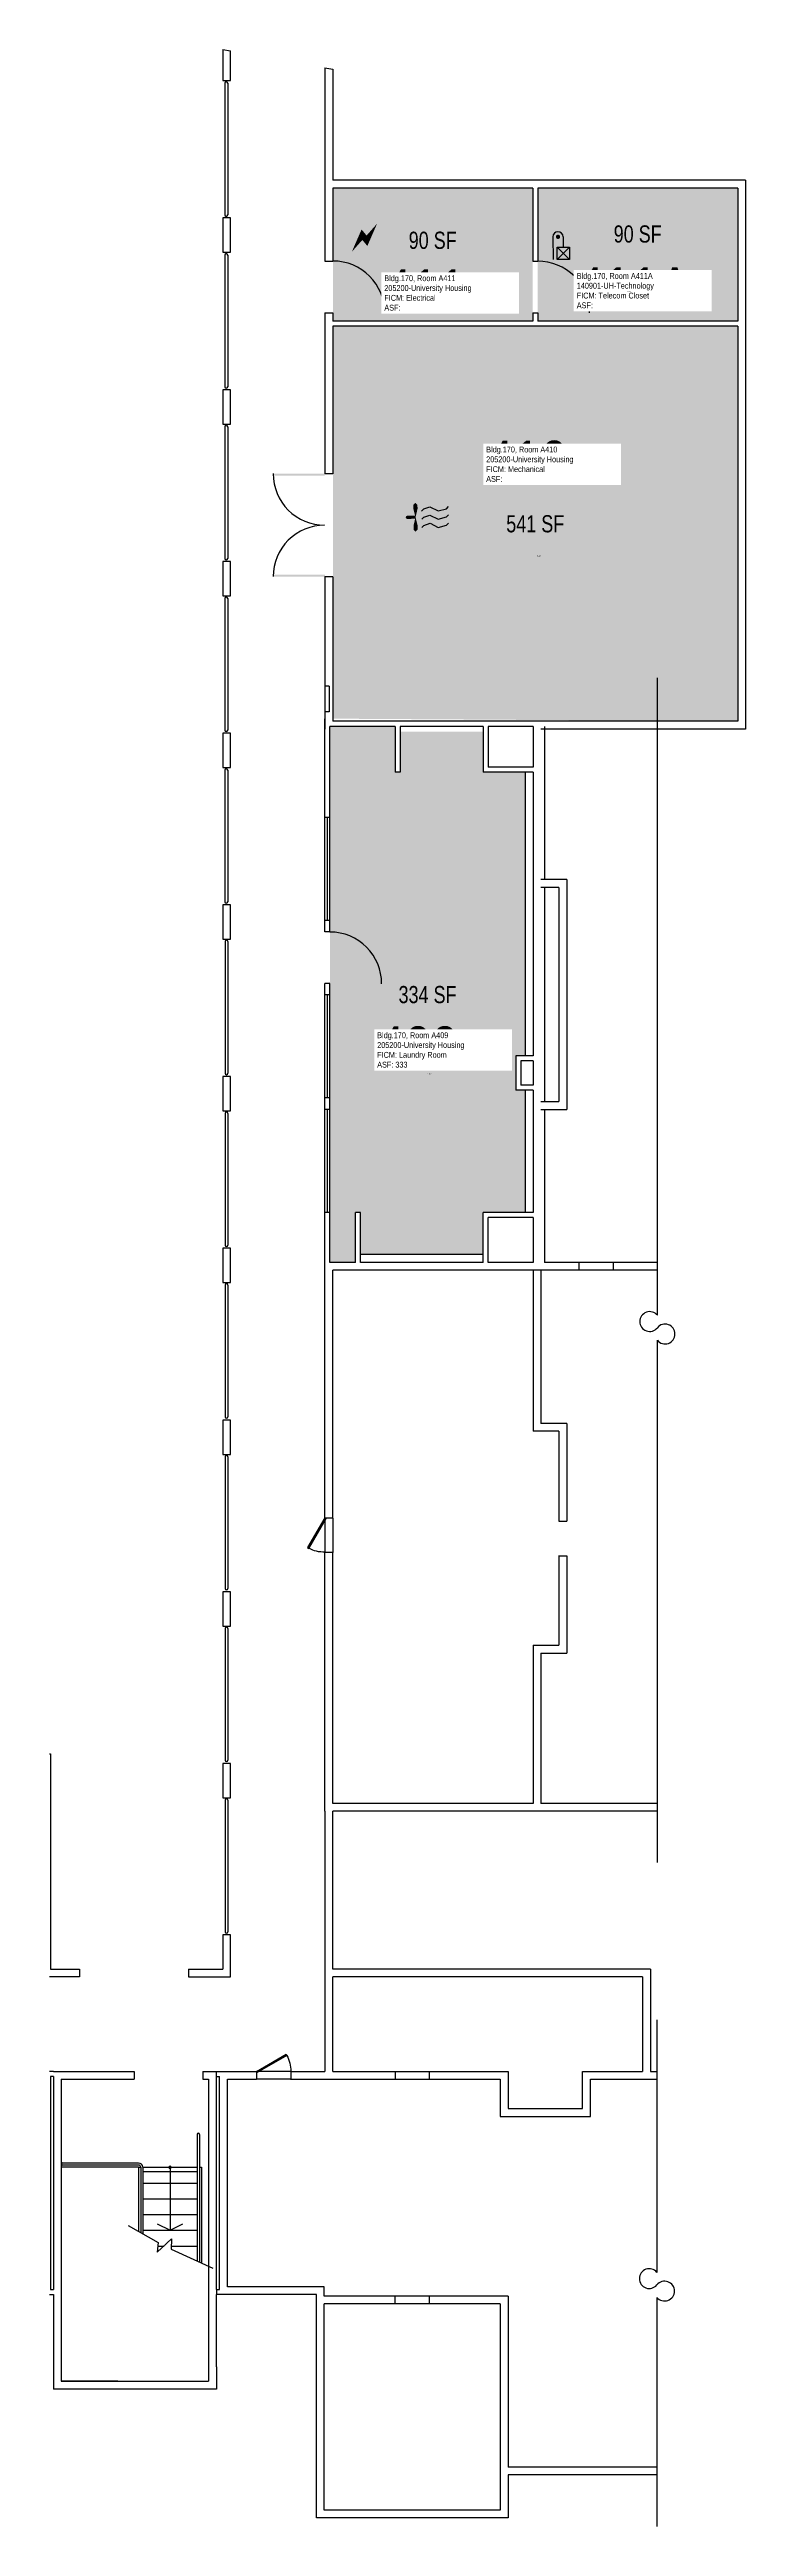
# Model space of a CAD drawing. Header units: inches. Extents: x -54 to 2270, y -57 to 1673.
# Drawn here: x 1783 to 2270, y -57 to 1673 of the extents above; entities that cross this region are included whole.
import ezdxf
from ezdxf.enums import TextEntityAlignment as Align

# ---------------------------------------------------------------- set-up
doc = ezdxf.new("R2010")
doc.units = ezdxf.units.IN
doc.header["$LTSCALE"] = 10
doc.header["$MEASUREMENT"] = 0
doc.layers.get('0').update_dxf_attribs({"linetype": 'CONTINUOUS'})
for name, color, linetype in [('A-DOOR', 2, 'CONTINUOUS'), ('A-FLOR', 3, 'CONTINUOUS'), ('A-GLAZ', 1, 'CONTINUOUS'), ('A-IDEN-ICON', 4, 'CONTINUOUS'), ('A-IDEN-RNUM', 7, 'CONTINUOUS'), ('A-IDEN-SNUM', 4, 'CONTINUOUS'), ('A-IDEN-VNUM', 4, 'CONTINUOUS'), ('A-WALL', 5, 'CONTINUOUS'), ('AREA-TEXT', 3, 'CONTINUOUS'), ('Rooms-Category-Color', 7, 'CONTINUOUS'), ('Rooms-College-Color', 7, 'CONTINUOUS'), ('Rooms-Department-Color', 7, 'CONTINUOUS'), ('Rooms-Division-Color', 7, 'CONTINUOUS'), ('Rooms-Information', 7, 'CONTINUOUS')]:
    doc.layers.add(name, color=color, linetype=linetype)
doc.styles.add('CP_AREA', font='arial.ttf', dxfattribs={"height": 15})
doc.styles.add('CP_ROOMSNUMBER', font='arial.ttf', dxfattribs={"height": 1})
doc.styles.add('CP_ROOMVNUMBER', font='arial.ttf', dxfattribs={"width": 0.85, "height": 0.075})

# ---------------------------------------------------------------- blocks, each defined once
blk = doc.blocks.new('CPMECH')
at = {"color": 0, "linetype": 'ByBlock'}
for p, q in [((0.005, 0.025), (0.015, 0.035)), ((0.015, 0.035), (0.045, 0.045)), ((0.015, -0.005), (0.045, 0.005)), ((0.045, 0.045), (0.085, 0.025)), ((0.045, 0.005), (0.085, -0.015)), ((0.085, 0.025), (0.125, 0.035)), ((0.125, 0.035), (0.135, 0.045)), ((0.125, -0.005), (0.135, 0.005)), ((0.005, -0.015), (0.015, -0.005)), ((0.005, -0.055), (0.015, -0.045)), ((0.015, -0.045), (0.045, -0.035)), ((0.045, -0.035), (0.085, -0.055)), ((0.085, -0.015), (0.125, -0.005)), ((0.085, -0.055), (0.125, -0.045)), ((0.125, -0.045), (0.135, -0.035))]:
    blk.add_line(p, q, dxfattribs=at)
at = {"color": 0, "linetype": 'ByBlock', "const_width": 0.015}
blk.add_lwpolyline([(-0.025, -0.005), (-0.065, -0.005)], dxfattribs=at)
at = {"color": 0, "linetype": 'ByBlock', "const_width": 0.0075}
blk.add_lwpolyline([(-0.068, -0.007, 1), (-0.062, -0.003, 1)], format="xyb", close=True, dxfattribs=at)
at = {"color": 0, "linetype": 'ByBlock'}
for points in [[(-0.025, -0.005, 0, 0.02, 0), (-0.025, 0.035, 0.02, 0.02, 0), (-0.025, 0.055, 0.02, 0, 0), (-0.025, 0.065, 0, 0, 0)], [(-0.025, -0.005, 0, 0.02, 0), (-0.025, -0.045, 0.02, 0.02, 0), (-0.025, -0.065, 0.02, 0, 0), (-0.025, -0.075, 0, 0, 0)]]:
    blk.add_lwpolyline(points, format="xyseb", dxfattribs=at)
blk = doc.blocks.new('CPELECT')
blk.add_lwpolyline([(0.062, 0.063, 0, 0.03, 0), (0.01, -0.017, 0.03, 0.03, 0), (-0.01, 0.007, 0.03, 0, 0), (-0.062, -0.073, 0.03, 0, 0)], format="xyseb")
blk = doc.blocks.new('CPELEV')
at = {"color": 0, "linetype": 'ByBlock'}
for p, q in [((-0.035, 0.03), (-0.035, -0.08)), ((0.015, 0.03), (0.015, -0.02)), ((-0.015, -0.08), (-0.015, -0.02)), ((-0.015, -0.02), (0.045, -0.02)), ((-0.015, -0.08), (0.045, -0.02)), ((0.045, -0.08), (-0.015, -0.02)), ((0.045, -0.08), (-0.015, -0.08)), ((0.045, -0.02), (0.045, -0.08))]:
    blk.add_line(p, q, dxfattribs=at)
at = {"color": 0, "linetype": 'ByBlock', "const_width": 0.0106}
blk.add_lwpolyline([(-0.015, 0.03, 1), (-0.005, 0.03, 1)], format="xyb", close=True, dxfattribs=at)
at = {"color": 0, "linetype": 'ByBlock'}
blk.add_arc((-0.01, 0.03), 0.025, 0, 180, dxfattribs=at)

msp = doc.modelspace()

# ---------------------------------------------------------------- hatches: boundary and pattern name
at = {"layer": 'A-DOOR'}
for points in [[(2017.3, 1489.5), (2017.2, 1490.9), (1981.1, 1490.9), (1981.1, 1489.5)], [(2160.5, 1489.4), (2160.5, 1490.8), (2124.3, 1490.8), (2124.3, 1489.4)], [(1939.5, 1377), (1939.5, 1375.6), (1975.5, 1375.6), (1975.5, 1377)], [(1939.5, 1305.1), (1939.6, 1306.4), (1975.6, 1306.4), (1975.6, 1305.1)], [(2015.2, 1020.6), (2015.2, 1021.9), (1979, 1021.9), (1979, 1020.6)]]:
    msp.add_hatch(color=256, dxfattribs=at).paths.add_polyline_path(points)
at = {"layer": 'Rooms-Category-Color', "true_color": 0xadadad}
for points in [[(1981.1, 1483.5), (1981.1, 1576.5), (2120.8, 1576.5), (2120.8, 1483.5)], [(2124.3, 1483.5), (2124.3, 1576.5), (2264.1, 1576.5), (2264.1, 1483.5)], [(1981.1, 1480), (2264.1, 1480), (2264.1, 1204), (1981.1, 1205.8)]]:
    msp.add_hatch(color=253, dxfattribs=at).paths.add_polyline_path(points)
at = {"layer": 'Rooms-Category-Color', "true_color": 0x728ef3}
msp.add_hatch(color=171, dxfattribs=at).paths.add_polyline_path([(1979.1, 825.8), (1996.9, 825.8), (1996.9, 860.8), (2000.4, 860.8), (2000.4, 831.3), (2086.1, 831.3), (2086.1, 860.8), (2115.6, 860.8), (2115.6, 946.3), (2109.1, 946.3), (2109.1, 970.3), (2115.6, 970.3), (2115.6, 1168.3), (2086.1, 1168.3), (2086.1, 1196.8), (2028.1, 1196.8), (2028.1, 1168.3), (2024.6, 1168.3), (2024.6, 1200.3), (1979.1, 1200.3)])
at = {"layer": 'Rooms-College-Color', "true_color": 0xadadad}
for points in [[(1981.1, 1483.5), (1981.1, 1576.5), (2120.8, 1576.5), (2120.8, 1483.5)], [(2124.3, 1483.5), (2124.3, 1576.5), (2264.1, 1576.5), (2264.1, 1483.5)], [(1981.1, 1480), (2264.1, 1480), (2264.1, 1204), (1981.1, 1205.8)], [(1979.1, 825.8), (1996.9, 825.8), (1996.9, 860.8), (2000.4, 860.8), (2000.4, 831.3), (2086.1, 831.3), (2086.1, 860.8), (2115.6, 860.8), (2115.6, 946.3), (2109.1, 946.3), (2109.1, 970.3), (2115.6, 970.3), (2115.6, 1168.3), (2086.1, 1168.3), (2086.1, 1196.8), (2028.1, 1196.8), (2028.1, 1168.3), (2024.6, 1168.3), (2024.6, 1200.3), (1979.1, 1200.3)]]:
    msp.add_hatch(color=253, dxfattribs=at).paths.add_polyline_path(points)
at = {"layer": 'Rooms-Department-Color', "true_color": 0xacacac}
for points in [[(1981.1, 1483.5), (1981.1, 1576.5), (2120.8, 1576.5), (2120.8, 1483.5)], [(2124.3, 1483.5), (2124.3, 1576.5), (2264.1, 1576.5), (2264.1, 1483.5)], [(1981.1, 1480), (2264.1, 1480), (2264.1, 1204), (1981.1, 1205.8)]]:
    msp.add_hatch(color=253, dxfattribs=at).paths.add_polyline_path(points)
at = {"layer": 'Rooms-Department-Color', "true_color": 0x604aed}
msp.add_hatch(color=173, dxfattribs=at).paths.add_polyline_path([(1979.1, 825.8), (1996.9, 825.8), (1996.9, 860.8), (2000.4, 860.8), (2000.4, 831.3), (2086.1, 831.3), (2086.1, 860.8), (2115.6, 860.8), (2115.6, 946.3), (2109.1, 946.3), (2109.1, 970.3), (2115.6, 970.3), (2115.6, 1168.3), (2086.1, 1168.3), (2086.1, 1196.8), (2028.1, 1196.8), (2028.1, 1168.3), (2024.6, 1168.3), (2024.6, 1200.3), (1979.1, 1200.3)])
at = {"layer": 'Rooms-Division-Color', "true_color": 0xadadad}
for points in [[(1981.1, 1483.5), (1981.1, 1576.5), (2120.8, 1576.5), (2120.8, 1483.5)], [(2124.3, 1483.5), (2124.3, 1576.5), (2264.1, 1576.5), (2264.1, 1483.5)], [(1981.1, 1480), (2264.1, 1480), (2264.1, 1204), (1981.1, 1205.8)]]:
    msp.add_hatch(color=253, dxfattribs=at).paths.add_polyline_path(points)
at = {"layer": 'Rooms-Division-Color', "true_color": 0x604aed}
msp.add_hatch(color=173, dxfattribs=at).paths.add_polyline_path([(1979.1, 825.8), (1996.9, 825.8), (1996.9, 860.8), (2000.4, 860.8), (2000.4, 831.3), (2086.1, 831.3), (2086.1, 860.8), (2115.6, 860.8), (2115.6, 946.3), (2109.1, 946.3), (2109.1, 970.3), (2115.6, 970.3), (2115.6, 1168.3), (2086.1, 1168.3), (2086.1, 1196.8), (2028.1, 1196.8), (2028.1, 1168.3), (2024.6, 1168.3), (2024.6, 1200.3), (1979.1, 1200.3)])

# ---------------------------------------------------------------- linework, layer by layer
at = {"layer": 'A-DOOR', "extrusion": (4.0933e-07, 0.000261203, -1)}
for p, q in [((1975.6, 647.3), (1963.5, 626.5)), ((1964.4, 626), (1976.4, 646.8)), ((1976.4, 646.8), (1975.6, 647.3)), ((1963.5, 626.5), (1964.4, 626))]:
    msp.add_line(p, q, dxfattribs=at)
at = {"layer": 'A-DOOR', "extrusion": (-0.000261203, -1.85034e-13, -1)}
for p, q in [((1927.7, 260.5), (1948.5, 272.5)), ((1928.2, 259.7), (1927.7, 260.5)), ((1949, 271.7), (1928.2, 259.7)), ((1948.5, 272.5), (1949, 271.7))]:
    msp.add_line(p, q, dxfattribs=at)
at = {"layer": 'A-DOOR'}
for centre, radius, start, end in [((1981.3, 1489.6), 36, 359.7925, 90.1374), ((2124.5, 1489.5), 36, 359.7925, 90.1374), ((1975.3, 1376.9), 35.9, 179.7925, 270.1374), ((1975.3, 1305.2), 35.8, 89.8626, 180.2075), ((1979.2, 1020.7), 36, 359.7925, 90.1374)]:
    msp.add_arc(centre, radius, start, end, dxfattribs=at)
at = {"layer": 'A-DOOR', "extrusion": (4.0933e-07, 0.000261203, -1)}
msp.add_arc((-1975.6, 647.7, 0.2), 24.4, 270.2135, 297.378, dxfattribs=at)
at = {"layer": 'A-DOOR', "extrusion": (-0.000261203, -1.85034e-13, -1)}
msp.add_arc((-1927.3, 260.5, -0.5), 24.4, 152.7118, 179.8763, dxfattribs=at)
at = {"layer": 'A-FLOR'}
for p, q in [((1905.6, 1649.8), (1905.6, 1557.8)), ((1907.6, 1649.8), (1907.6, 1557.8)), ((1905.6, 1529.8), (1905.6, 1437.8)), ((1907.6, 1529.8), (1907.6, 1437.8)), ((1905.6, 1409.8), (1905.6, 1317.8)), ((1907.6, 1409.8), (1907.6, 1317.8)), ((1905.6, 1289.8), (1905.6, 1197.8)), ((1907.6, 1289.8), (1907.6, 1197.8)), ((1905.6, 1169.8), (1905.6, 1077.8)), ((1907.6, 1169.8), (1907.6, 1077.8)), ((1905.8, 1050), (1905.8, 958)), ((1907.8, 1050), (1907.8, 958)), ((1905.8, 930), (1905.8, 838)), ((1907.8, 930), (1907.8, 838)), ((1905.8, 810), (1905.8, 718)), ((1907.8, 810), (1907.8, 718)), ((1905.8, 690), (1905.8, 598)), ((1907.8, 690), (1907.8, 598)), ((1905.8, 570), (1905.8, 478)), ((1907.8, 570), (1907.8, 478)), ((1905.8, 450), (1905.8, 358)), ((1907.8, 450), (1907.8, 358)), ((1886.3, 216.5), (1886.3, 127.9)), ((1887.8, 216.5), (1887.8, 127.2)), ((1845.3, 193.5), (1791.3, 193.5)), ((1845.3, 196.5), (1792.1, 196.5)), ((1845.3, 195), (1792.1, 195)), ((1845.3, 193.5), (1846.8, 193.5)), ((1845.3, 193.5), (1845.3, 148.8)), ((1846.8, 193.5), (1846.8, 147.9)), ((1848.3, 193.5), (1848.3, 147.1)), ((1848.3, 193.5), (1886.3, 193.5)), ((1848.3, 190.5), (1886.3, 190.5)), ((1867.3, 193.5), (1867.3, 149.5)), ((1887.8, 193.5), (1889.3, 193.5)), ((1889.3, 193.5), (1889.3, 126.5)), ((1848.3, 182.5), (1886.3, 182.5)), ((1848.3, 171.5), (1886.3, 171.5)), ((1848.3, 160.5), (1886.3, 160.5)), ((1838, 152.9), (1859.1, 140.9)), ((1848.3, 149.5), (1886.3, 149.5)), ((1858.3, 153.9), (1867.3, 149.5)), ((1858.3, 134.1), (1868.3, 143.4)), ((1859.1, 140.9), (1858.3, 134.1)), ((1858.9, 138.5), (1863.1, 138.5)), ((1867.3, 149.5), (1876.3, 153.9)), ((1868.3, 143.4), (1868, 136.2)), ((1868.1, 138.5), (1886.3, 138.5)), ((1868, 136.2), (1897.3, 122.9))]:
    msp.add_line(p, q, dxfattribs=at)
for centre, radius, start, end in [((1906.6, 1649.8), 1, 0, 180), ((1906.6, 1557.8), 1, 180, 0), ((1906.6, 1529.8), 1, 0, 180), ((1906.6, 1437.8), 1, 180, 0), ((1906.6, 1409.8), 1, 0, 180), ((1906.6, 1317.8), 1, 180, 0), ((1906.6, 1289.8), 1, 0, 180), ((1906.6, 1197.8), 1, 180, 0), ((1906.6, 1169.8), 1, 0, 180), ((1906.6, 1077.8), 1, 180, 0), ((1906.8, 1050), 1, 0, 180), ((1906.8, 958), 1, 180, 0), ((1906.8, 930), 1, 0, 180), ((1906.8, 838), 1, 180, 0), ((1906.8, 810), 1, 0, 180), ((1906.8, 718), 1, 180, 0), ((1906.8, 690), 1, 0, 180), ((1906.8, 598), 1, 180, 0), ((1906.8, 570), 1, 0, 180), ((1906.8, 478), 1, 180, 0), ((1906.8, 450), 1, 0, 180), ((1906.8, 358), 1, 180, 0), ((1887.1, 216.5), 0.75, 0, 180), ((1792.1, 195.8), 0.75, 90, 270), ((1845.3, 193.5), 3, 0, 90), ((1845.3, 193.5), 1.5, 0, 90), ((1867.3, 193.5), 0.75, 90, 270), ((1867.3, 193.5), 0.75, 270, 90)]:
    msp.add_arc(centre, radius, start, end, dxfattribs=at)
at = {"layer": 'A-GLAZ'}
for p, q in [((1975.6, 1064.8), (1975.6, 1136.8)), ((1977.3, 1064.8), (1977.3, 1136.8)), ((1979.1, 1064.8), (1979.1, 1136.8)), ((1975.6, 940.8), (1975.6, 1012.8)), ((1977.3, 940.8), (1977.3, 1012.8)), ((1979.1, 940.8), (1979.1, 1012.8)), ((1975.6, 860.8), (1975.6, 932.7)), ((1977.3, 860.8), (1977.3, 932.7)), ((1979.1, 860.8), (1979.1, 932.7))]:
    msp.add_line(p, q, dxfattribs=at)
at = {"layer": 'A-WALL'}
for p, q in [((1904.1, 1673.4), (1904.1, 1651.7)), ((1904.1, 1673.4), (1909.6, 1672.4)), ((1909.6, 1651.7), (1909.6, 1672.4)), ((1904.1, 1651.7), (1909.6, 1651.7)), ((1975.6, 1660.5), (1975.6, 1582)), ((1975.6, 1660.5), (1981.1, 1659.6)), ((1981.1, 1659.6), (1981.2, 1582)), ((1975.6, 1582), (1975.6, 1525.5)), ((2269.6, 1582), (1981.1, 1582)), ((1981.1, 1576.5), (1981.1, 1525.5)), ((2120.8, 1576.5), (1981.1, 1576.5)), ((2120.8, 1576.5), (2120.8, 1525.5)), ((2124.3, 1576.5), (2124.3, 1525.5)), ((2264.1, 1576.5), (2124.3, 1576.5)), ((2264.1, 1576.5), (2264.1, 1483.5)), ((2269.6, 1582), (2269.6, 1480)), ((1909.6, 1555.7), (1904.1, 1555.7)), ((1904.1, 1555.7), (1904.1, 1531.7)), ((1909.6, 1531.7), (1909.6, 1555.7)), ((1904.1, 1531.7), (1909.6, 1531.7)), ((1975.6, 1525.5), (1981.1, 1525.5)), ((2120.8, 1525.5), (2124.3, 1525.5)), ((1975.6, 1489.5), (1981.1, 1489.5)), ((1975.6, 1489.5), (1975.6, 1480)), ((1981.1, 1489.5), (1981.1, 1483.5)), ((2120.8, 1489.5), (2124.3, 1489.5)), ((2120.8, 1489.5), (2120.8, 1483.5)), ((2124.3, 1489.5), (2124.3, 1483.5)), ((1975.6, 1483.5), (1975.5, 1377)), ((1981.1, 1480), (1981, 1377)), ((2120.8, 1483.5), (1981.1, 1483.5)), ((2120.8, 1483.5), (1981.1, 1483.5)), ((2264.1, 1480), (1981.1, 1480)), ((2264.1, 1480), (1981.1, 1480)), ((2264.1, 1483.5), (2124.3, 1483.5)), ((2264.1, 1483.5), (2126.3, 1483.5)), ((2264.1, 1480), (2264.1, 1204)), ((2269.6, 1483.5), (2269.6, 1198.5)), ((1909.6, 1435.7), (1904.1, 1435.7)), ((1904.1, 1435.7), (1904.1, 1411.7)), ((1909.6, 1411.7), (1909.6, 1435.7)), ((1904.1, 1411.7), (1909.6, 1411.7)), ((1981, 1377), (1975.5, 1377)), ((1904.1, 1315.7), (1904.1, 1291.7)), ((1909.6, 1315.7), (1904.1, 1315.7)), ((1909.6, 1291.7), (1909.6, 1315.7)), ((1975.6, 1305.1), (1975.6, 1228.5)), ((1981.1, 1305), (1975.6, 1305)), ((1981.1, 1305), (1981.1, 1204)), ((1904.1, 1291.7), (1909.6, 1291.7)), ((2207.9, 1234.4), (2207.9, 788.9)), ((1978.6, 1228.5), (1975.6, 1228.5)), ((1975.6, 1228.5), (1975.6, 1210.5)), ((1978.6, 1228.5), (1978.6, 1210.5)), ((1909.6, 1195.7), (1904.1, 1195.7)), ((1904.1, 1195.7), (1904.1, 1171.7)), ((1909.6, 1171.7), (1909.6, 1195.7)), ((1978.6, 1210.5), (1975.6, 1210.5)), ((1975.6, 1210.5), (1975.6, 1198.5)), ((1975.6, 1136.8), (1975.6, 1205.8)), ((2024.6, 1200.3), (1979.1, 1200.3)), ((1979.1, 1136.8), (1979.1, 1200.3)), ((2264.1, 1204), (1981.1, 1204)), ((2024.6, 1200.3), (2024.6, 1168.3)), ((2086.1, 1200.3), (2028.1, 1200.3)), ((2028.1, 1200.3), (2028.1, 1168.3)), ((2086.1, 1200.3), (2086.1, 1168.3)), ((2121.1, 1200.3), (2089.6, 1200.3)), ((2089.6, 1200.3), (2089.6, 1171.8)), ((2121.1, 1200.3), (2121.1, 1171.8)), ((2269.6, 1198.5), (2126.6, 1198.5)), ((2129.1, 1200.3), (2129.1, 1093.3)), ((1904.1, 1171.7), (1909.6, 1171.7)), ((2028.1, 1168.3), (2024.6, 1168.3)), ((2121.1, 1168.3), (2086.1, 1168.3)), ((2121.1, 1171.8), (2089.6, 1171.8)), ((2115.6, 1168.3), (2115.6, 970.3)), ((2121.1, 1168.3), (2121.1, 970.3)), ((1979.1, 1136.8), (1975.6, 1136.8)), ((2144.6, 1093.3), (2126.6, 1093.3)), ((2144.6, 1093.3), (2144.6, 932.7)), ((1909.6, 1075.7), (1904.1, 1075.7)), ((1904.1, 1075.7), (1904.1, 1051.7)), ((1909.6, 1051.7), (1909.6, 1075.7)), ((2139.1, 1087.8), (2126.6, 1087.8)), ((2129.1, 1087.8), (2129.1, 938.2)), ((2139.1, 1087.8), (2139.1, 938.2)), ((1975.6, 1056.8), (1975.6, 1064.8)), ((1979.1, 1064.8), (1975.6, 1064.8)), ((1979.1, 1056.8), (1975.6, 1056.8)), ((1979.1, 1056.8), (1979.1, 1064.8)), ((1904.1, 1051.7), (1909.6, 1051.7)), ((1975.6, 1012.8), (1975.6, 1020.8)), ((1979.1, 1020.8), (1975.6, 1020.8)), ((1979.1, 1012.8), (1975.6, 1012.8)), ((1979.1, 1012.8), (1979.1, 1020.8)), ((2121.1, 970.3), (2109.1, 970.3)), ((2109.1, 970.3), (2109.1, 946.3)), ((1909.6, 955.7), (1904.1, 955.7)), ((1904.1, 955.7), (1904.1, 931.7)), ((1909.6, 931.7), (1909.6, 955.7)), ((2121.1, 966.8), (2112.6, 966.8)), ((2112.6, 966.8), (2112.6, 949.8)), ((2121.1, 966.8), (2121.1, 949.8)), ((1975.6, 932.7), (1975.6, 940.8)), ((1979.1, 940.8), (1975.6, 940.8)), ((1979.1, 932.7), (1979.1, 940.8)), ((2121.1, 946.3), (2109.1, 946.3)), ((2121.1, 949.8), (2112.6, 949.8)), ((2115.6, 946.3), (2115.6, 860.8)), ((2121.1, 946.3), (2121.1, 860.8)), ((2126.6, 938.2), (2139.1, 938.2)), ((1904.1, 931.7), (1909.6, 931.7)), ((1979.1, 932.7), (1975.6, 932.7)), ((2126.6, 932.7), (2144.6, 932.7)), ((2129.1, 932.7), (2129.1, 825.8)), ((1975.6, 820.3), (1975.6, 860.8)), ((1979.1, 860.8), (1975.6, 860.8)), ((1979.1, 825.8), (1979.1, 860.8)), ((1996.9, 825.8), (1996.9, 860.8)), ((2000.4, 860.8), (1996.9, 860.8)), ((2000.4, 825.8), (2000.4, 860.8)), ((2121.1, 860.8), (2086.1, 860.8)), ((2086.1, 825.8), (2086.1, 860.8)), ((2121.1, 857.3), (2089.6, 857.3)), ((2089.6, 825.8), (2089.6, 857.3)), ((2121.1, 857.3), (2121.1, 825.8)), ((1909.6, 835.7), (1904.1, 835.7)), ((1904.1, 835.7), (1904.1, 811.7)), ((1909.6, 811.7), (1909.6, 835.7)), ((2086.1, 831.3), (2000.4, 831.3)), ((1975.6, 647.3), (1975.6, 820.3)), ((1996.9, 825.8), (1979.1, 825.8)), ((1981.1, 647.2), (1981.1, 820.3)), ((2129.1, 820.3), (1981.1, 820.3)), ((2086.1, 825.8), (2000.4, 825.8)), ((2121.1, 825.8), (2089.6, 825.8)), ((2121.1, 820.3), (2121.1, 707.8)), ((2207.9, 820.3), (2126.6, 820.3)), ((2126.6, 820.3), (2126.6, 713.3)), ((2207.9, 825.8), (2129.1, 825.8)), ((2153.1, 825.8), (2153.1, 820.3)), ((2177.1, 825.8), (2177.1, 820.3)), ((1904.1, 811.7), (1909.6, 811.7)), ((2207.9, 771.4), (2207.9, 406.6)), ((1909.6, 715.7), (1904.1, 715.7)), ((1904.1, 715.7), (1904.1, 691.7)), ((1909.6, 691.7), (1909.6, 715.7)), ((2144.6, 713.3), (2126.6, 713.3)), ((2144.6, 713.3), (2144.6, 644.9)), ((2139.1, 707.8), (2121.1, 707.8)), ((2139.1, 707.8), (2139.1, 645)), ((1904.1, 691.7), (1909.6, 691.7)), ((1975.6, 647.2), (1975.5, 623.3)), ((1981.1, 647.2), (1975.6, 647.2)), ((1981.1, 647.2), (1981.1, 623.2)), ((2139.1, 644.9), (2144.6, 644.9)), ((1975.6, 442.3), (1975.6, 623.3)), ((1981.1, 623.2), (1975.6, 623.2)), ((1981.1, 447.8), (1981.1, 623.2)), ((2139.1, 621), (2139.1, 558.3)), ((2139.1, 620.9), (2144.6, 620.9)), ((2144.6, 620.9), (2144.6, 552.8)), ((1909.6, 595.7), (1904.1, 595.7)), ((1904.1, 595.7), (1904.1, 571.7)), ((1909.6, 571.7), (1909.6, 595.7)), ((1904.1, 571.7), (1909.6, 571.7)), ((2121.1, 558.3), (2121.1, 447.8)), ((2121.1, 558.3), (2139.1, 558.3)), ((2126.6, 552.8), (2126.6, 447.8)), ((2126.6, 552.8), (2144.6, 552.8)), ((1783.1, 482.5), (1783.8, 482.5)), ((1783.8, 482.5), (1783.8, 332)), ((1909.6, 475.7), (1904.1, 475.7)), ((1904.1, 475.7), (1904.1, 451.7)), ((1909.6, 451.7), (1909.6, 475.7)), ((1904.1, 451.7), (1909.6, 451.7)), ((1975.6, 442.3), (1975.6, 260.5)), ((2121.1, 447.8), (1981.1, 447.8)), ((2207.9, 442.3), (1981.1, 442.3)), ((1981.1, 332), (1981.1, 442.3)), ((2207.9, 447.8), (2126.6, 447.8)), ((1904.1, 356), (1904.1, 332)), ((1909.6, 356), (1904.1, 356)), ((1909.6, 326.5), (1909.6, 356)), ((1783.8, 332), (1804, 332)), ((1804, 332), (1804, 326.5)), ((1880.1, 332), (1904.1, 332)), ((1880.1, 332), (1880.1, 326.5)), ((2203.1, 332), (1981.1, 332)), ((2203.1, 332), (2203.1, 260.5)), ((1804, 326.5), (1783.1, 326.5)), ((1880.1, 326.5), (1909.6, 326.5)), ((1981.1, 260.5), (1981.1, 326.5)), ((2197.6, 326.5), (1981.1, 326.5)), ((2197.6, 326.5), (2197.6, 260.5)), ((2207.7, 296.5), (2207.7, 120.1)), ((1785.8, 260.5), (1783.1, 260.5)), ((1785.8, 260.5), (1842.3, 260.5)), ((1842.3, 260.5), (1842.3, 255)), ((1890.3, 260.5), (1890.3, 255)), ((1890.3, 260.5), (1899.8, 260.5)), ((1899.8, 257), (1899.8, 260.5)), ((1899.8, 260.5), (1927.7, 260.5)), ((1927.7, 260.5), (1927.7, 255)), ((1951.6, 260.5), (1927.7, 260.5)), ((1951.6, 260.5), (1975.6, 260.5)), ((1951.7, 260.5), (1951.7, 255)), ((1981.1, 260.5), (2103.6, 260.5)), ((2024.7, 260.6), (2024.7, 255)), ((2048.7, 255), (2048.7, 260.5)), ((2103.6, 260.5), (2103.6, 234.5)), ((2155.6, 234.5), (2155.6, 260.5)), ((2155.6, 260.5), (2197.6, 260.5)), ((2203.1, 260.5), (2207.7, 260.5)), ((1785.8, 257), (1783.8, 257)), ((1783.8, 257), (1783.8, 108)), ((1785.8, 257), (1785.8, 108)), ((1791.3, 255), (1791.3, 44)), ((1791.3, 255), (1842.3, 255)), ((1890.3, 255), (1894.3, 255)), ((1894.3, 255), (1894.3, 44)), ((1899.8, 257), (1901.9, 257)), ((1899.8, 108), (1899.8, 257)), ((1901.9, 108), (1901.9, 257)), ((1907.4, 255), (1927.7, 255)), ((1907.4, 110), (1907.4, 255)), ((1951.6, 255), (1927.7, 255)), ((1951.6, 255), (2098.1, 255)), ((2098.1, 255), (2098.1, 229)), ((2161.1, 255), (2207.7, 255)), ((2161.1, 229), (2161.1, 255)), ((2098.1, 229), (2161.1, 229)), ((2103.6, 234.5), (2155.6, 234.5)), ((1783.1, 104.5), (1785.8, 104.5)), ((1783.8, 108), (1785.8, 108)), ((1785.8, 104.5), (1785.8, 38.5)), ((1899.8, 108), (1899.8, 104.5)), ((1899.8, 108), (1901.9, 108)), ((1969.6, 104.5), (1899.8, 104.5)), ((1899.8, 54), (1899.8, 104.5)), ((1975.1, 110), (1907.4, 110)), ((1969.6, -51.5), (1969.6, 104.5)), ((1975.1, 103.5), (1975.1, 110)), ((2103.6, 103.5), (1975.1, 103.5)), ((1975.1, -46), (1975.1, 98)), ((2098.1, 98), (1975.1, 98)), ((2024.6, 98), (2024.6, 103.5)), ((2048.6, 98), (2048.6, 103.5)), ((2098.1, 98), (2098.1, -21.5)), ((2103.6, 103.5), (2103.6, -16)), ((2207.7, 102.6), (2207.7, -57.5)), ((1899.8, 54), (1899.8, 50.5)), ((1899.8, 38.5), (1785.8, 38.5)), ((1830.8, 44), (1791.3, 44)), ((1791.3, 44), (1894.3, 44)), ((1899.8, 50.5), (1899.8, 38.5)), ((2207.7, -16), (2103.6, -16)), ((2098.1, -21.5), (2098.1, -46)), ((2103.6, -21.5), (2103.6, -51.5)), ((2207.7, -21.5), (2103.6, -21.5)), ((2103.6, -21.5), (2103.6, -51.5)), ((2103.6, -51.5), (1969.6, -51.5)), ((2103.6, -51.5), (1969.6, -51.5)), ((2098.1, -46), (1975.1, -46))]:
    msp.add_line(p, q, dxfattribs=at)
for centre, start, end in [((2202.6, 784.5), 39.2737, 320.7263), ((2213.3, 775.8), 219.2737, 140.7263), ((2202.3, 115.7), 39.2737, 320.7263), ((2213, 107), 219.2737, 140.7263)]:
    msp.add_arc(centre, 6.92, start, end, dxfattribs=at)

# ---------------------------------------------------------------- block references
at = {"layer": 'A-IDEN-ICON', "xscale": 143.9999999953112, "yscale": 143.9999999953112, "zscale": 143.9999999953112, "rotation": 0.4999999990437542}
for name, p in [('CPELECT', (2003.2, 1542.6)), ('CPELEV', (2140, 1538.2)), ('CPMECH', (2042.5, 1347.3))]:
    msp.add_blockref(name, p, dxfattribs=at)

# ---------------------------------------------------------------- texts
at = {"layer": 'A-IDEN-RNUM', "style": 'CP_ROOMSNUMBER'}
for s, p in [('0411-00', (2052.4, 1508.6)), ('0411-A0', (2187, 1504)), ('0410-00', (2123.7, 1319.3)), ('0409-00', (2047.4, 957.3))]:
    msp.add_text(s, height=0.36, dxfattribs=at).set_placement(p)
at = {"layer": 'A-IDEN-SNUM', "style": 'CP_ROOMSNUMBER'}
for s, p in [('1700A41100', (2052.4, 1508.6)), ('1700A411A0', (2187, 1504)), ('1700A41000', (2123.7, 1319.3)), ('1700A40900', (2047.4, 957.3))]:
    msp.add_text(s, height=0.36, dxfattribs=at).set_placement(p)
at = {"layer": 'A-IDEN-VNUM', "style": 'CP_ROOMVNUMBER', "width": 0.85}
for s, p in [('411', (2017.1, 1490.9)), ('411A', (2151.6, 1492.5)), ('410', (2088.3, 1371.2)), ('409', (2012.1, 961.9))]:
    msp.add_text(s, height=28.8, dxfattribs=at).set_placement(p)
at = {"layer": 'AREA-TEXT', "style": 'CP_AREA', "width": 0.75}
for s, p in [('90 SF', (2050.9, 1540.1)), ('90 SF', (2194.2, 1544.5)), ('541 SF', (2122.6, 1342)), ('334 SF', (2047.3, 1013))]:
    msp.add_text(s, height=12, dxfattribs=at).set_placement(p, align=Align.MIDDLE_CENTER)

# ---------------------------------------------------------------- next in the draw order: texts
at = {"layer": 'Rooms-Information', "char_height": 4.114, "width": 92.16, "attachment_point": 7, "style": 'CP_ROOMVNUMBER', "bg_fill": 3, "box_fill_scale": 1.5, "bg_fill_color": 256, "bg_fill_true_color": 13158600, "bg_fill_transparency": 0}
for s, insert in [('Bldg.170, Room A411^M^J205200-University Housing^M^JFICM: Electrical^M^JASF: ', (2017.1, 1490.9)), ('Bldg.170, Room A411A^M^J140901-UH-Technology^M^JFICM: Telecom Closet^M^JASF: ', (2151.6, 1492.5)), ('Bldg.170, Room A410^M^J205200-University Housing^M^JFICM: Mechanical^M^JASF: ', (2088.3, 1371.2)), ('Bldg.170, Room A409^M^J205200-University Housing^M^JFICM: Laundry Room^M^JASF: 333', (2012.1, 961.9))]:
    msp.add_mtext(s, dxfattribs=dict(at, insert=insert))

doc.saveas('drawing.dxf')
